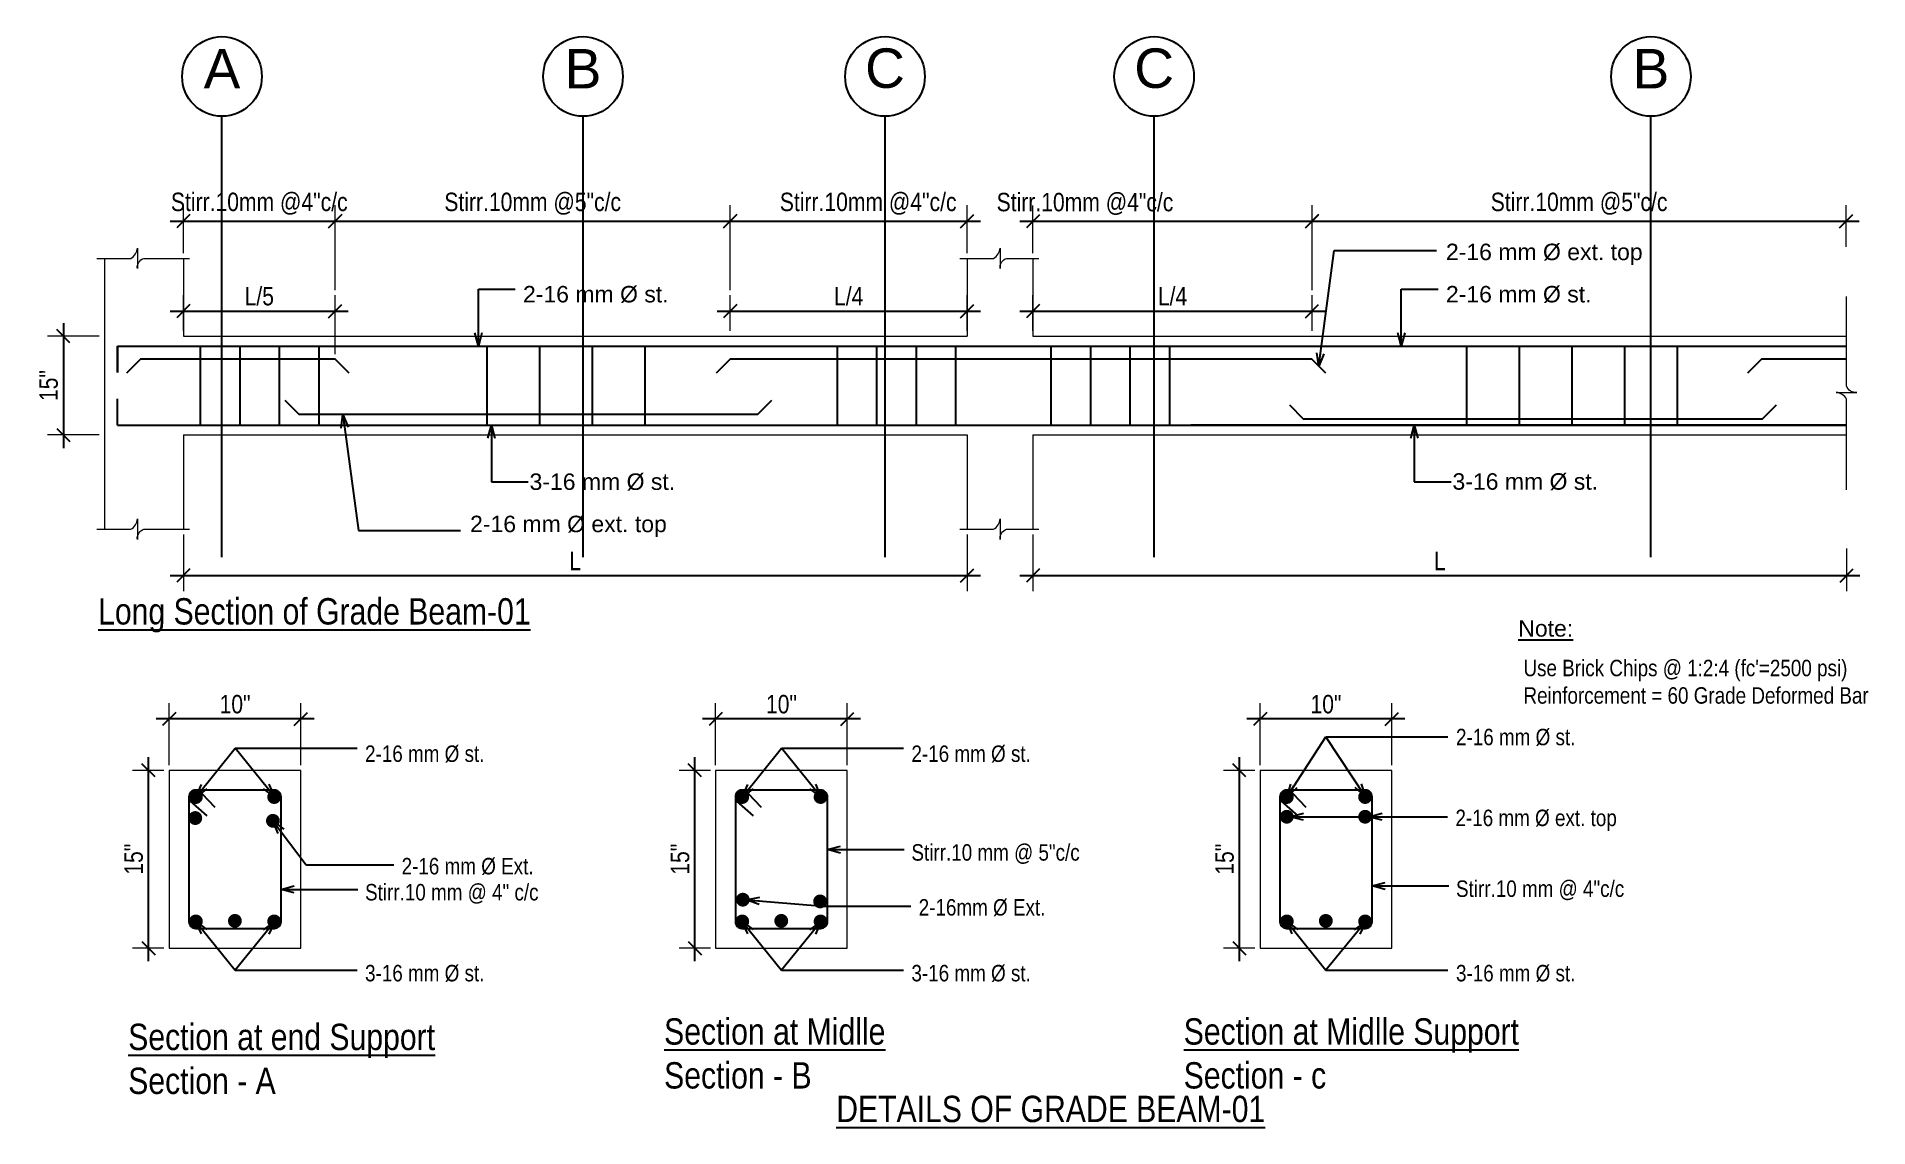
# Model space of a CAD drawing. Header units: inches. Extents: x -4010 to 92088, y -38563 to -1318.
# Drawn here: x 83241 to 83519.3, y -35733 to -35567.3 of the extents above; entities that cross this region are included whole.
import ezdxf

# ---------------------------------------------------------------- set-up
doc = ezdxf.new("R2010")
doc.units = ezdxf.units.IN
doc.header["$MEASUREMENT"] = 0
doc.header["$PDMODE"] = 99
doc.layers.add('DIM', color=7, linetype='Continuous', lineweight=15)
doc.layers.add('LINE', color=8, linetype='Continuous', lineweight=13)
for name, color, linetype in [('Hatch', 3, 'Continuous'), ('Rod', 1, 'Continuous'), ('TEX', 7, 'Continuous')]:
    doc.layers.add(name, color=color, linetype=linetype)
doc.styles.add('R', font='arial.ttf')
doc.styles.get("Standard").update_dxf_attribs({"font": 'ARIALN.TTF'})
doc.styles.add('style0', font='swissel.ttf')
doc.dimstyles.new('_30', dxfattribs={"dimscale": 0.4, "dimtxt": 7, "dimasz": 5, "dimexe": 6, "dimexo": 2, "dimgap": 2, "dimtad": 1, "dimdec": 0, "dimzin": 3, "dimdsep": 46, "dimlunit": 3, "dimtxsty": 'Standard', "dimblk": 'OBLIQUE', "dimcen": 0, "dimdle": 5, "dimclrt": 7, "dimazin": 0, "dimtfac": 0.0375, "dimtdec": 0, "dimtofl": 0, "dimtmove": 0, "dimatfit": 3, "dimldrblk": 'OPEN30', "dimfxl": 6, "dimtvp": 0.8, "dimtolj": 1, "dimtzin": 0, "dimlwe": -1, "dimarcsym": 0})

msp = doc.modelspace()

# ---------------------------------------------------------------- texts
at = {"layer": 'TEX'}
for s, insert, char_height, attachment_point, style in [('A', (83269.174, -35575.201), 6, 8, 'R'), ('B', (83324.027, -35575.201), 6, 8, 'R'), ('C', (83369.905, -35575.201), 6, 8, 'R'), ('C', (83410.796, -35575.201), 6, 8, 'R'), ('B', (83486.279, -35575.201), 6, 8, 'R'), ('2-16 mm %%C ext. top', (83455.124, -35602.032), 2.5, 7, 'style0'), ('2-16 mm %%C st.', (83314.904, -35607.794), 2.5, 7, 'style0'), ('2-16 mm %%C st.', (83455.124, -35607.794), 2.5, 7, 'style0'), ('3-16 mm %%C st.', (83315.902, -35636.28), 2.5, 7, 'style0'), ('3-16 mm %%C st.', (83456.122, -35636.249), 2.5, 7, 'style0'), ('2-16 mm %%C ext. top', (83306.865, -35640.102), 2.5, 1, 'style0'), ('{\\LNote:}', (83466.118, -35658.509), 2.5, 7, 'style0'), ("{\\fArial Narrow|b0|i0|c0|p34;Use Brick Chips @ 1:2:4 (fc'=2500 psi)\\PReinforcement = 60 Grade Deformed Bar}", (83466.907, -35668.695), 2.5, 7, 'style0'), ('{\\fArial Narrow|b0|i0|c0|p34;2-16 mm %%C st.}', (83456.654, -35675.071), 2.5, 7, 'style0'), ('{\\fArial Narrow|b0|i0|c0|p34;2-16 mm %%C st.}', (83290.909, -35677.604), 2.5, 7, 'style0'), ('{\\fArial Narrow|b0|i0|c0|p34;2-16 mm %%C st.}', (83373.922, -35677.604), 2.5, 7, 'style0'), ('{\\fArial Narrow|b0|i0|c0|p34;2-16 mm %%C ext. top}', (83456.574, -35688.013), 2.5, 7, 'style0'), ('{\\fArial Narrow|b0|i0|c0|p34;Stirr.10 mm @ 5"c/c}', (83373.922, -35693.009), 2.5, 7, 'style0'), ('{\\fArial Narrow|b0|i0|c0|p34;2-16 mm %%C Ext.}', (83296.464, -35694.687), 2.5, 7, 'style0'), ('{\\fArial Narrow|b0|i0|c0|p34;Stirr.10 mm @ 4" c/c}', (83290.909, -35699.053), 2.5, 7, 'style0'), ('{\\fArial Narrow|b0|i0|c0|p34;Stirr.10 mm @ 4"c/c}', (83456.654, -35698.517), 2.5, 7, 'style0'), ('{\\fArial Narrow|b0|i0|c0|p34;2-16mm %%C Ext.}', (83375.022, -35700.944), 2.5, 7, 'style0'), ('{\\fArial Narrow|b0|i0|c0|p34;3-16 mm %%C st.}', (83290.909, -35710.938), 2.5, 7, 'style0'), ('{\\fArial Narrow|b0|i0|c0|p34;3-16 mm %%C st.}', (83373.922, -35710.938), 2.5, 7, 'style0'), ('{\\fArial Narrow|b0|i0|c0|p34;3-16 mm %%C st.}', (83456.654, -35710.938), 2.5, 7, 'style0')]:
    msp.add_mtext(s, dxfattribs=dict(at, insert=insert, char_height=char_height, attachment_point=attachment_point, style=style))
at = {"layer": 'TEX', "char_height": 3.9998, "attachment_point": 1}
for s, insert in [('{\\LLong Section of Grade Beam-01}', (83250.354, -35652.632)), ('{\\LSection at end Support \\P}Section - A', (83254.928, -35717.28)), ('{\\LSection at Midlle\\P}Section - B', (83336.345, -35716.455)), ('{\\LSection at Midlle} {\\LSupport\\P\\fArial Narrow|b0|i0|c0|p34;\\lSection - }c', (83415.287, -35716.455)), ('{\\LDETAILS OF GRADE BEAM-01 }', (83362.498, -35728.224))]:
    msp.add_mtext(s, dxfattribs=dict(at, insert=insert))

# ---------------------------------------------------------------- blocks, each defined once
blk = doc.blocks.new('_Oblique')
at = {"color": 0, "linetype": 'ByBlock', "lineweight": -2}
blk.add_line((-0.5, -0.5), (0.5, 0.5), dxfattribs=at)
blk = doc.blocks.new('*D1343')
at = {"layer": 'Defpoints', "color": 0}
for p in [(83251.31, -35612.84), (83245.08, -35627.84), (83251.31, -35627.84)]:
    blk.add_point(p, dxfattribs=at)
at = {"layer": 'DIM', "color": 0}
for p, q in [((83250.51, -35612.84), (83242.68, -35612.84)), ((83250.51, -35627.84), (83242.68, -35627.84))]:
    blk.add_line(p, q, dxfattribs=at)
at = {"layer": 'DIM', "color": 0, "lineweight": -2}
blk.add_line((83245.08, -35610.84), (83245.08, -35629.84), dxfattribs=at)
at = {"layer": 'DIM', "color": 0, "lineweight": -2, "xscale": 2, "yscale": 2, "zscale": 2}
for p, rotation in [((83245.08, -35612.84), 90), ((83245.08, -35627.84), 270)]:
    blk.add_blockref('_Oblique', p, dxfattribs=dict(at, rotation=rotation))
at = {"layer": 'DIM', "color": 7, "insert": (83242.85, -35620.34), "char_height": 2.8, "attachment_point": 5, "rotation": 90}
blk.add_mtext('\\A1;15"', dxfattribs=at)
blk = doc.blocks.new('_Open30')
at = {"color": 0, "linetype": 'ByBlock', "lineweight": -2}
for p, q in [((-1, 0.27), (0, 0)), ((0, 0), (-1, -0.27)), ((0, 0), (-1, 0))]:
    blk.add_line(p, q, dxfattribs=at)
blk = doc.blocks.new('*D1344')
at = {"layer": 'Defpoints', "color": 0}
for p in [(83515.93, -35595.35), (83515.93, -35600.05), (83434.79, -35606.62)]:
    blk.add_point(p, dxfattribs=at)
at = {"layer": 'DIM', "color": 0}
for p, q in [((83434.79, -35605.82), (83434.79, -35592.95)), ((83515.93, -35599.25), (83515.93, -35592.95))]:
    blk.add_line(p, q, dxfattribs=at)
at = {"layer": 'DIM', "color": 0, "lineweight": -2}
blk.add_line((83432.79, -35595.35), (83517.93, -35595.35), dxfattribs=at)
at = {"layer": 'DIM', "color": 0, "lineweight": -2, "xscale": 2, "yscale": 2, "zscale": 2, "rotation": 180}
blk.add_blockref('_Oblique', (83434.79, -35595.35), dxfattribs=at)
at = {"layer": 'DIM', "color": 0, "lineweight": -2, "xscale": 2, "yscale": 2, "zscale": 2}
blk.add_blockref('_Oblique', (83515.93, -35595.35), dxfattribs=at)
at = {"layer": 'DIM', "color": 7, "insert": (83475.36, -35592.71), "char_height": 2.8, "attachment_point": 5}
blk.add_mtext('\\A1;Stirr.10mm @5"c/c', dxfattribs=at)
blk = doc.blocks.new('*D1345')
at = {"layer": 'Defpoints', "color": 0}
for p in [(83382.39, -35595.35), (83382.39, -35601.01), (83346.39, -35606.62)]:
    blk.add_point(p, dxfattribs=at)
at = {"layer": 'DIM', "color": 0}
for p, q in [((83346.39, -35605.82), (83346.39, -35592.95)), ((83382.39, -35600.21), (83382.39, -35592.95))]:
    blk.add_line(p, q, dxfattribs=at)
at = {"layer": 'DIM', "color": 0, "lineweight": -2}
blk.add_line((83344.39, -35595.35), (83384.39, -35595.35), dxfattribs=at)
at = {"layer": 'DIM', "color": 0, "lineweight": -2, "xscale": 2, "yscale": 2, "zscale": 2, "rotation": 180}
blk.add_blockref('_Oblique', (83346.39, -35595.35), dxfattribs=at)
at = {"layer": 'DIM', "color": 0, "lineweight": -2, "xscale": 2, "yscale": 2, "zscale": 2}
blk.add_blockref('_Oblique', (83382.39, -35595.35), dxfattribs=at)
at = {"layer": 'DIM', "color": 7, "insert": (83367.35, -35592.71), "char_height": 2.8, "attachment_point": 5}
blk.add_mtext('\\A1;Stirr.10mm @4"c/c', dxfattribs=at)
blk = doc.blocks.new('*D1346')
at = {"layer": 'Defpoints', "color": 0}
for p in [(83382.39, -35609.02), (83346.39, -35612.84), (83382.39, -35612.84)]:
    blk.add_point(p, dxfattribs=at)
at = {"layer": 'DIM', "color": 0}
for p, q in [((83346.39, -35612.04), (83346.39, -35606.62)), ((83382.39, -35612.04), (83382.39, -35606.62))]:
    blk.add_line(p, q, dxfattribs=at)
at = {"layer": 'DIM', "color": 0, "lineweight": -2}
blk.add_line((83344.39, -35609.02), (83384.39, -35609.02), dxfattribs=at)
at = {"layer": 'DIM', "color": 0, "lineweight": -2, "xscale": 2, "yscale": 2, "zscale": 2, "rotation": 180}
blk.add_blockref('_Oblique', (83346.39, -35609.02), dxfattribs=at)
at = {"layer": 'DIM', "color": 0, "lineweight": -2, "xscale": 2, "yscale": 2, "zscale": 2}
blk.add_blockref('_Oblique', (83382.39, -35609.02), dxfattribs=at)
at = {"layer": 'DIM', "color": 7, "insert": (83364.39, -35606.78), "char_height": 2.8, "attachment_point": 5}
blk.add_mtext('\\A1;L/4', dxfattribs=at)
blk = doc.blocks.new('*D1347')
at = {"layer": 'Defpoints', "color": 0}
for p in [(83346.39, -35595.35), (83286.36, -35606.62), (83346.39, -35606.62)]:
    blk.add_point(p, dxfattribs=at)
at = {"layer": 'DIM', "color": 0}
for p, q in [((83286.36, -35605.82), (83286.36, -35592.95)), ((83346.39, -35605.82), (83346.39, -35592.95))]:
    blk.add_line(p, q, dxfattribs=at)
at = {"layer": 'DIM', "color": 0, "lineweight": -2}
blk.add_line((83284.36, -35595.35), (83348.39, -35595.35), dxfattribs=at)
at = {"layer": 'DIM', "color": 0, "lineweight": -2, "xscale": 2, "yscale": 2, "zscale": 2, "rotation": 180}
blk.add_blockref('_Oblique', (83286.36, -35595.35), dxfattribs=at)
at = {"layer": 'DIM', "color": 0, "lineweight": -2, "xscale": 2, "yscale": 2, "zscale": 2}
blk.add_blockref('_Oblique', (83346.39, -35595.35), dxfattribs=at)
at = {"layer": 'DIM', "color": 7, "insert": (83316.38, -35592.71), "char_height": 2.8, "attachment_point": 5}
blk.add_mtext('\\A1;Stirr.10mm @5"c/c', dxfattribs=at)
blk = doc.blocks.new('*D1348')
at = {"layer": 'Defpoints', "color": 0}
for p in [(83286.36, -35595.35), (83263.31, -35601.01), (83286.36, -35606.62)]:
    blk.add_point(p, dxfattribs=at)
at = {"layer": 'DIM', "color": 0}
for p, q in [((83263.31, -35600.21), (83263.31, -35592.95)), ((83286.36, -35605.82), (83286.36, -35592.95))]:
    blk.add_line(p, q, dxfattribs=at)
at = {"layer": 'DIM', "color": 0, "lineweight": -2}
blk.add_line((83261.31, -35595.35), (83288.36, -35595.35), dxfattribs=at)
at = {"layer": 'DIM', "color": 0, "lineweight": -2, "xscale": 2, "yscale": 2, "zscale": 2, "rotation": 180}
blk.add_blockref('_Oblique', (83263.31, -35595.35), dxfattribs=at)
at = {"layer": 'DIM', "color": 0, "lineweight": -2, "xscale": 2, "yscale": 2, "zscale": 2}
blk.add_blockref('_Oblique', (83286.36, -35595.35), dxfattribs=at)
at = {"layer": 'DIM', "color": 7, "insert": (83274.84, -35592.71), "char_height": 2.8, "attachment_point": 5}
blk.add_mtext('\\A1;Stirr.10mm @4"c/c', dxfattribs=at)
blk = doc.blocks.new('*D1349')
at = {"layer": 'Defpoints', "color": 0}
for p in [(83434.79, -35595.38), (83392.39, -35601.01), (83434.79, -35606.62)]:
    blk.add_point(p, dxfattribs=at)
at = {"layer": 'DIM', "color": 0}
for p, q in [((83392.39, -35600.21), (83392.39, -35592.98)), ((83434.79, -35605.82), (83434.79, -35592.98))]:
    blk.add_line(p, q, dxfattribs=at)
at = {"layer": 'DIM', "color": 0, "lineweight": -2}
blk.add_line((83390.39, -35595.38), (83436.79, -35595.38), dxfattribs=at)
at = {"layer": 'DIM', "color": 0, "lineweight": -2, "xscale": 2, "yscale": 2, "zscale": 2, "rotation": 180}
blk.add_blockref('_Oblique', (83392.39, -35595.38), dxfattribs=at)
at = {"layer": 'DIM', "color": 0, "lineweight": -2, "xscale": 2, "yscale": 2, "zscale": 2}
blk.add_blockref('_Oblique', (83434.79, -35595.38), dxfattribs=at)
at = {"layer": 'DIM', "color": 7, "insert": (83400.29, -35592.74), "char_height": 2.8, "attachment_point": 5}
blk.add_mtext('\\A1;Stirr.10mm @4"c/c', dxfattribs=at)
blk = doc.blocks.new('*D1350')
at = {"layer": 'Defpoints', "color": 0}
for p in [(83434.79, -35609.02), (83392.39, -35612.84), (83434.79, -35612.84)]:
    blk.add_point(p, dxfattribs=at)
at = {"layer": 'DIM', "color": 0}
for p, q in [((83392.39, -35612.04), (83392.39, -35606.62)), ((83434.79, -35612.04), (83434.79, -35606.62))]:
    blk.add_line(p, q, dxfattribs=at)
at = {"layer": 'DIM', "color": 0, "lineweight": -2}
blk.add_line((83390.39, -35609.02), (83436.79, -35609.02), dxfattribs=at)
at = {"layer": 'DIM', "color": 0, "lineweight": -2, "xscale": 2, "yscale": 2, "zscale": 2, "rotation": 180}
blk.add_blockref('_Oblique', (83392.39, -35609.02), dxfattribs=at)
at = {"layer": 'DIM', "color": 0, "lineweight": -2, "xscale": 2, "yscale": 2, "zscale": 2}
blk.add_blockref('_Oblique', (83434.79, -35609.02), dxfattribs=at)
at = {"layer": 'DIM', "color": 7, "insert": (83413.59, -35606.78), "char_height": 2.8, "attachment_point": 5}
blk.add_mtext('\\A1;{\\fArial Narrow|b0|i0|c0|p34;L/4}', dxfattribs=at)
blk = doc.blocks.new('*D1351')
at = {"layer": 'Defpoints', "color": 0}
for p in [(83426.9, -35670.98), (83426.9, -35678.79), (83446.9, -35678.79)]:
    blk.add_point(p, dxfattribs=at)
at = {"layer": 'DIM', "color": 0}
for p, q in [((83426.9, -35677.99), (83426.9, -35668.58)), ((83446.9, -35677.99), (83446.9, -35668.58))]:
    blk.add_line(p, q, dxfattribs=at)
at = {"layer": 'DIM', "color": 0, "lineweight": -2}
blk.add_line((83448.9, -35670.98), (83424.9, -35670.98), dxfattribs=at)
at = {"layer": 'DIM', "color": 0, "lineweight": -2, "xscale": 2, "yscale": 2, "zscale": 2, "rotation": 180}
blk.add_blockref('_Oblique', (83426.9, -35670.98), dxfattribs=at)
at = {"layer": 'DIM', "color": 0, "lineweight": -2, "xscale": 2, "yscale": 2, "zscale": 2}
blk.add_blockref('_Oblique', (83446.9, -35670.98), dxfattribs=at)
at = {"layer": 'DIM', "color": 7, "insert": (83436.9, -35668.75), "char_height": 2.8, "attachment_point": 5}
blk.add_mtext('\\A1;10"', dxfattribs=at)
blk = doc.blocks.new('*D1352')
at = {"layer": 'Defpoints', "color": 0}
for p in [(83344.17, -35670.98), (83344.17, -35678.79), (83364.17, -35678.79)]:
    blk.add_point(p, dxfattribs=at)
at = {"layer": 'DIM', "color": 0}
for p, q in [((83344.17, -35677.99), (83344.17, -35668.58)), ((83364.17, -35677.99), (83364.17, -35668.58))]:
    blk.add_line(p, q, dxfattribs=at)
at = {"layer": 'DIM', "color": 0, "lineweight": -2}
blk.add_line((83366.17, -35670.98), (83342.17, -35670.98), dxfattribs=at)
at = {"layer": 'DIM', "color": 0, "lineweight": -2, "xscale": 2, "yscale": 2, "zscale": 2, "rotation": 180}
blk.add_blockref('_Oblique', (83344.17, -35670.98), dxfattribs=at)
at = {"layer": 'DIM', "color": 0, "lineweight": -2, "xscale": 2, "yscale": 2, "zscale": 2}
blk.add_blockref('_Oblique', (83364.17, -35670.98), dxfattribs=at)
at = {"layer": 'DIM', "color": 7, "insert": (83354.17, -35668.75), "char_height": 2.8, "attachment_point": 5}
blk.add_mtext('\\A1;10"', dxfattribs=at)
blk = doc.blocks.new('*D1353')
at = {"layer": 'Defpoints', "color": 0}
for p in [(83261.16, -35670.98), (83261.16, -35678.79), (83281.16, -35678.79)]:
    blk.add_point(p, dxfattribs=at)
at = {"layer": 'DIM', "color": 0}
for p, q in [((83261.16, -35677.99), (83261.16, -35668.58)), ((83281.16, -35677.99), (83281.16, -35668.58))]:
    blk.add_line(p, q, dxfattribs=at)
at = {"layer": 'DIM', "color": 0, "lineweight": -2}
blk.add_line((83283.16, -35670.98), (83259.16, -35670.98), dxfattribs=at)
at = {"layer": 'DIM', "color": 0, "lineweight": -2, "xscale": 2, "yscale": 2, "zscale": 2, "rotation": 180}
blk.add_blockref('_Oblique', (83261.16, -35670.98), dxfattribs=at)
at = {"layer": 'DIM', "color": 0, "lineweight": -2, "xscale": 2, "yscale": 2, "zscale": 2}
blk.add_blockref('_Oblique', (83281.16, -35670.98), dxfattribs=at)
at = {"layer": 'DIM', "color": 7, "insert": (83271.16, -35668.75), "char_height": 2.8, "attachment_point": 5}
blk.add_mtext('\\A1;10"', dxfattribs=at)
blk = doc.blocks.new('*D1354')
at = {"layer": 'Defpoints', "color": 0}
for p in [(83263.31, -35642.16), (83382.39, -35642.16), (83382.39, -35649.18)]:
    blk.add_point(p, dxfattribs=at)
at = {"layer": 'DIM', "color": 0}
for p, q in [((83263.31, -35642.96), (83263.31, -35651.58)), ((83382.39, -35642.96), (83382.39, -35651.58))]:
    blk.add_line(p, q, dxfattribs=at)
at = {"layer": 'DIM', "color": 0, "lineweight": -2}
blk.add_line((83261.31, -35649.18), (83384.39, -35649.18), dxfattribs=at)
at = {"layer": 'DIM', "color": 0, "lineweight": -2, "xscale": 2, "yscale": 2, "zscale": 2, "rotation": 180}
blk.add_blockref('_Oblique', (83263.31, -35649.18), dxfattribs=at)
at = {"layer": 'DIM', "color": 0, "lineweight": -2, "xscale": 2, "yscale": 2, "zscale": 2}
blk.add_blockref('_Oblique', (83382.39, -35649.18), dxfattribs=at)
at = {"layer": 'DIM', "color": 7, "insert": (83322.85, -35646.98), "char_height": 2.8, "attachment_point": 5}
blk.add_mtext('\\A1;L', dxfattribs=at)
blk = doc.blocks.new('*D1355')
at = {"layer": 'Defpoints', "color": 0}
for p in [(83392.39, -35642.16), (83516, -35644.28), (83516, -35649.18)]:
    blk.add_point(p, dxfattribs=at)
at = {"layer": 'DIM', "color": 0}
for p, q in [((83392.39, -35642.96), (83392.39, -35651.58)), ((83516, -35645.08), (83516, -35651.58))]:
    blk.add_line(p, q, dxfattribs=at)
at = {"layer": 'DIM', "color": 0, "lineweight": -2}
blk.add_line((83390.39, -35649.18), (83518, -35649.18), dxfattribs=at)
at = {"layer": 'DIM', "color": 0, "lineweight": -2, "xscale": 2, "yscale": 2, "zscale": 2, "rotation": 180}
blk.add_blockref('_Oblique', (83392.39, -35649.18), dxfattribs=at)
at = {"layer": 'DIM', "color": 0, "lineweight": -2, "xscale": 2, "yscale": 2, "zscale": 2}
blk.add_blockref('_Oblique', (83516, -35649.18), dxfattribs=at)
at = {"layer": 'DIM', "color": 7, "insert": (83454.19, -35646.98), "char_height": 2.8, "attachment_point": 5}
blk.add_mtext('\\A1;L', dxfattribs=at)
blk = doc.blocks.new('*D1356')
at = {"layer": 'Defpoints', "color": 0}
for p in [(83286.36, -35609.02), (83263.31, -35612.84), (83286.36, -35616.34)]:
    blk.add_point(p, dxfattribs=at)
at = {"layer": 'DIM', "color": 0}
for p, q in [((83263.31, -35612.04), (83263.31, -35606.62)), ((83286.36, -35615.54), (83286.36, -35606.62))]:
    blk.add_line(p, q, dxfattribs=at)
at = {"layer": 'DIM', "color": 0, "lineweight": -2}
blk.add_line((83261.31, -35609.02), (83288.36, -35609.02), dxfattribs=at)
at = {"layer": 'DIM', "color": 0, "lineweight": -2, "xscale": 2, "yscale": 2, "zscale": 2, "rotation": 180}
blk.add_blockref('_Oblique', (83263.31, -35609.02), dxfattribs=at)
at = {"layer": 'DIM', "color": 0, "lineweight": -2, "xscale": 2, "yscale": 2, "zscale": 2}
blk.add_blockref('_Oblique', (83286.36, -35609.02), dxfattribs=at)
at = {"layer": 'DIM', "color": 7, "insert": (83274.84, -35606.77), "char_height": 2.8, "attachment_point": 5}
blk.add_mtext('\\A1;L/5', dxfattribs=at)
blk = doc.blocks.new('*D1359')
at = {"layer": 'Defpoints', "color": 0}
for p in [(83423.74, -35678.79), (83426.9, -35678.79), (83426.9, -35705.79)]:
    blk.add_point(p, dxfattribs=at)
at = {"layer": 'DIM', "color": 0, "lineweight": -2}
blk.add_line((83423.74, -35707.79), (83423.74, -35676.79), dxfattribs=at)
at = {"layer": 'DIM', "color": 0}
for p, q in [((83426.1, -35678.79), (83421.34, -35678.79)), ((83426.1, -35705.79), (83421.34, -35705.79))]:
    blk.add_line(p, q, dxfattribs=at)
at = {"layer": 'DIM', "color": 0, "lineweight": -2, "xscale": 2, "yscale": 2, "zscale": 2}
for p, rotation in [((83423.74, -35678.79), 90), ((83423.74, -35705.79), 270)]:
    blk.add_blockref('_Oblique', p, dxfattribs=dict(at, rotation=rotation))
at = {"layer": 'DIM', "color": 7, "insert": (83421.51, -35692.29), "char_height": 2.8, "attachment_point": 5, "rotation": 90}
blk.add_mtext('\\A1;15"', dxfattribs=at)
blk = doc.blocks.new('*D1357')
at = {"layer": 'Defpoints', "color": 0}
for p in [(83341.01, -35678.79), (83344.17, -35678.79), (83344.17, -35705.79)]:
    blk.add_point(p, dxfattribs=at)
at = {"layer": 'DIM', "color": 0, "lineweight": -2}
blk.add_line((83341.01, -35707.79), (83341.01, -35676.79), dxfattribs=at)
at = {"layer": 'DIM', "color": 0}
for p, q in [((83343.37, -35678.79), (83338.61, -35678.79)), ((83343.37, -35705.79), (83338.61, -35705.79))]:
    blk.add_line(p, q, dxfattribs=at)
at = {"layer": 'DIM', "color": 0, "lineweight": -2, "xscale": 2, "yscale": 2, "zscale": 2}
for p, rotation in [((83341.01, -35678.79), 90), ((83341.01, -35705.79), 270)]:
    blk.add_blockref('_Oblique', p, dxfattribs=dict(at, rotation=rotation))
at = {"layer": 'DIM', "color": 7, "insert": (83338.78, -35692.29), "char_height": 2.8, "attachment_point": 5, "rotation": 90}
blk.add_mtext('\\A1;15"', dxfattribs=at)
blk = doc.blocks.new('*D1358')
at = {"layer": 'Defpoints', "color": 0}
for p in [(83258, -35678.79), (83261.16, -35678.79), (83261.16, -35705.79)]:
    blk.add_point(p, dxfattribs=at)
at = {"layer": 'DIM', "color": 0, "lineweight": -2}
blk.add_line((83258, -35707.79), (83258, -35676.79), dxfattribs=at)
at = {"layer": 'DIM', "color": 0}
for p, q in [((83260.36, -35678.79), (83255.6, -35678.79)), ((83260.36, -35705.79), (83255.6, -35705.79))]:
    blk.add_line(p, q, dxfattribs=at)
at = {"layer": 'DIM', "color": 0, "lineweight": -2, "xscale": 2, "yscale": 2, "zscale": 2}
for p, rotation in [((83258, -35678.79), 90), ((83258, -35705.79), 270)]:
    blk.add_blockref('_Oblique', p, dxfattribs=dict(at, rotation=rotation))
at = {"layer": 'DIM', "color": 7, "insert": (83255.77, -35692.29), "char_height": 2.8, "attachment_point": 5, "rotation": 90}
blk.add_mtext('\\A1;15"', dxfattribs=at)

# ---------------------------------------------------------------- dimensions: what is measured, and where the dimension line sits
at = {"layer": 'DIM'}
for base, p1, p2, picture, middle in [((83286.361, -35595.348), (83263.313, -35601.006), (83286.361, -35606.617), '*D1348', (83274.837, -35595.348)), ((83382.39, -35595.348), (83346.39, -35606.622), (83382.39, -35601.006), '*D1345', (83367.354, -35595.348)), ((83434.788, -35595.379), (83392.39, -35601.006), (83434.788, -35606.622), '*D1349', (83400.288, -35595.379))]:
    dim = msp.add_linear_dim(base=base, p1=p1, p2=p2, angle=180, text='Stirr.10mm @4"c/c', dimstyle='_30', dxfattribs=at)
    dim.commit()
    dim.dimension.update_dxf_attribs({"geometry": picture, "text_midpoint": middle, "dimtype": 160})
for base, p1, p2, angle, text, picture, middle in [((83346.39, -35595.348), (83286.361, -35606.617), (83346.39, -35606.622), 180, 'Stirr.10mm @5"c/c', '*D1347', (83316.376, -35592.712)), ((83515.931, -35595.348), (83434.788, -35606.622), (83515.931, -35600.053), 180, 'Stirr.10mm @5"c/c', '*D1344', (83475.359, -35592.712)), ((83245.081, -35627.838), (83251.313, -35612.838), (83251.313, -35627.838), 90, '15"', '*D1343', (83242.851, -35620.338)), ((83258, -35678.789), (83261.156, -35705.789), (83261.156, -35678.789), 90, '15"', '*D1358', (83255.77, -35692.289)), ((83341.012, -35678.789), (83344.168, -35705.789), (83344.168, -35678.789), 90, '15"', '*D1357', (83338.782, -35692.289)), ((83423.744, -35678.789), (83426.9, -35705.789), (83426.9, -35678.789), 90, '15"', '*D1359', (83421.514, -35692.289))]:
    dim = msp.add_linear_dim(base=base, p1=p1, p2=p2, angle=angle, text=text, dimstyle='_30', dxfattribs=at)
    dim.commit()
    dim.dimension.update_dxf_attribs({"geometry": picture, "text_midpoint": middle})
for base, p1, p2, text, picture, middle in [((83286.361, -35609.017), (83263.313, -35612.838), (83286.361, -35616.338), 'L/5', '*D1356', (83274.837, -35606.769)), ((83382.39, -35609.022), (83346.39, -35612.838), (83382.39, -35612.838), 'L/4', '*D1346', (83364.39, -35606.775)), ((83434.788, -35609.022), (83392.39, -35612.838), (83434.788, -35612.838), '{\\fArial Narrow|b0|i0|c0|p34;L/4}', '*D1350', (83413.589, -35606.775)), ((83382.39, -35649.184), (83263.313, -35642.163), (83382.39, -35642.163), 'L', '*D1354', (83322.852, -35646.984)), ((83515.999, -35649.184), (83392.39, -35642.163), (83515.999, -35644.282), 'L', '*D1355', (83454.195, -35646.984)), ((83261.156, -35670.983), (83281.156, -35678.789), (83261.156, -35678.789), '10"', '*D1353', (83271.156, -35668.754)), ((83344.168, -35670.983), (83364.168, -35678.789), (83344.168, -35678.789), '10"', '*D1352', (83354.168, -35668.754)), ((83426.9, -35670.983), (83446.9, -35678.789), (83426.9, -35678.789), '10"', '*D1351', (83436.9, -35668.754))]:
    dim = msp.add_linear_dim(base=base, p1=p1, p2=p2, text=text, dimstyle='_30', dxfattribs=at)
    dim.commit()
    dim.dimension.update_dxf_attribs({"geometry": picture, "text_midpoint": middle})

# ---------------------------------------------------------------- linework, layer by layer
at = {"layer": 'Hatch'}
for p, q in [((83269.174, -35646.41), (83269.174, -35579.429)), ((83324.027, -35646.41), (83324.027, -35579.429)), ((83369.905, -35646.41), (83369.905, -35579.429)), ((83410.796, -35646.41), (83410.796, -35579.429)), ((83486.279, -35646.41), (83486.279, -35579.429))]:
    msp.add_line(p, q, dxfattribs=at)
for centre in [(83269.174, -35573.378), (83324.027, -35573.378), (83369.905, -35573.378), (83410.796, -35573.378), (83486.279, -35573.378)]:
    msp.add_circle(centre, 6.051, dxfattribs=at)
at = {"layer": 'LINE'}
for p, q in [((83251.313, -35601.006), (83251.313, -35642.163)), ((83263.313, -35601.006), (83263.313, -35612.838)), ((83382.39, -35601.006), (83382.39, -35612.838)), ((83382.39, -35601.006), (83382.39, -35612.838)), ((83392.39, -35601.006), (83392.39, -35612.838)), ((83263.313, -35612.838), (83382.39, -35612.838)), ((83392.39, -35612.838), (83515.999, -35612.838)), ((83263.313, -35627.838), (83263.313, -35642.163)), ((83263.313, -35627.838), (83382.39, -35627.838)), ((83382.39, -35627.838), (83382.39, -35642.163)), ((83382.39, -35627.838), (83382.39, -35642.163)), ((83392.39, -35627.838), (83392.39, -35642.163)), ((83392.39, -35627.838), (83515.999, -35627.838))]:
    msp.add_line(p, q, dxfattribs=at)
for points in [[(83250.149, -35601.006), (83255.313, -35601.006, 0.2516591), (83256.313, -35599.437), (83256.313, -35602.574, -0.3614804), (83257.313, -35601.006), (83264.22, -35601.006)], [(83381.273, -35601.006), (83386.387, -35601.006, 0.2516591), (83387.387, -35599.437), (83387.387, -35602.574, -0.3614804), (83388.387, -35601.006), (83393.296, -35601.006)], [(83515.999, -35636.181), (83515.999, -35622.379, 0.2516591), (83514.431, -35621.379), (83517.567, -35621.379, -0.3614804), (83515.999, -35620.379), (83515.999, -35606.796)], [(83250.149, -35642.163), (83255.313, -35642.163, 0.2516591), (83256.313, -35640.595), (83256.313, -35643.732, -0.3614804), (83257.313, -35642.163), (83264.22, -35642.163)], [(83381.273, -35642.163), (83386.387, -35642.163, 0.2516591), (83387.387, -35640.595), (83387.387, -35643.732, -0.3614804), (83388.387, -35642.163), (83393.296, -35642.163)]]:
    msp.add_lwpolyline(points, format="xyb", dxfattribs=at)
for points in [[(83261.156, -35705.789), (83281.156, -35705.789), (83281.156, -35678.789), (83261.156, -35678.789)], [(83344.168, -35705.789), (83364.168, -35705.789), (83364.168, -35678.789), (83344.168, -35678.789)], [(83426.9, -35705.789), (83446.9, -35705.789), (83446.9, -35678.789), (83426.9, -35678.789)]]:
    msp.add_lwpolyline(points, close=True, dxfattribs=at)
at = {"layer": 'Rod'}
for p, q in [((83253.313, -35614.338), (83253.313, -35618.338)), ((83253.313, -35618.338), (83253.313, -35614.338)), ((83253.313, -35614.338), (83515.999, -35614.338)), ((83265.881, -35614.338), (83265.881, -35626.338)), ((83271.881, -35614.338), (83271.881, -35626.338)), ((83277.881, -35614.338), (83277.881, -35626.338)), ((83283.881, -35614.338), (83283.881, -35626.338)), ((83309.422, -35614.338), (83309.422, -35626.338)), ((83317.422, -35614.338), (83317.422, -35626.338)), ((83325.422, -35614.338), (83325.422, -35626.338)), ((83333.422, -35614.338), (83333.422, -35626.338)), ((83362.63, -35614.338), (83362.63, -35626.338)), ((83368.63, -35614.338), (83368.63, -35626.338)), ((83374.63, -35614.338), (83374.63, -35626.338)), ((83380.63, -35614.338), (83380.63, -35626.338)), ((83395.107, -35614.338), (83395.107, -35626.338)), ((83401.107, -35614.338), (83401.107, -35626.338)), ((83407.107, -35614.338), (83407.107, -35626.338)), ((83413.107, -35614.338), (83413.107, -35626.338)), ((83458.268, -35614.338), (83458.268, -35626.338)), ((83466.268, -35614.338), (83466.268, -35626.338)), ((83474.268, -35614.338), (83474.268, -35626.338)), ((83482.268, -35614.338), (83482.268, -35626.338)), ((83490.268, -35614.338), (83490.268, -35626.338)), ((83253.313, -35626.338), (83253.313, -35622.338)), ((83253.313, -35626.338), (83253.313, -35622.338)), ((83253.313, -35626.338), (83515.999, -35626.338))]:
    msp.add_line(p, q, dxfattribs=at)
for points in [[(83288.482, -35618.46), (83286.361, -35616.338), (83256.794, -35616.338), (83254.672, -35618.46)], [(83436.856, -35618.46), (83434.735, -35616.338), (83346.39, -35616.338), (83344.269, -35618.46)], [(83515.999, -35616.338), (83503.074, -35616.338), (83500.953, -35618.46)], [(83352.65, -35622.613), (83350.529, -35624.735), (83280.888, -35624.735), (83278.766, -35622.613)], [(83505.274, -35623.313), (83503.153, -35625.434), (83433.512, -35625.434), (83431.391, -35623.313)], [(83515.999, -35626.338), (83416.39, -35626.338)]]:
    msp.add_lwpolyline(points, dxfattribs=at)
for points in [[(83265.156, -35702.789), (83277.156, -35702.789, 0.4142136), (83278.156, -35701.789), (83278.156, -35682.789, 0.4142136), (83277.156, -35681.789), (83265.156, -35681.789, 0.4142136), (83264.156, -35682.789), (83264.156, -35701.789, 0.4142136)], [(83348.168, -35702.789), (83360.168, -35702.789, 0.4142136), (83361.168, -35701.789), (83361.168, -35682.789, 0.4142136), (83360.168, -35681.789), (83348.168, -35681.789, 0.4142136), (83347.168, -35682.789), (83347.168, -35701.789, 0.4142136)], [(83430.9, -35702.789), (83442.9, -35702.789, 0.4142136), (83443.9, -35701.789), (83443.9, -35682.789, 0.4142136), (83442.9, -35681.789), (83430.9, -35681.789, 0.4142136), (83429.9, -35682.789), (83429.9, -35701.789, 0.4142136)]]:
    msp.add_lwpolyline(points, format="xyb", close=True, dxfattribs=at)
at = {"layer": 'Rod', "const_width": 1.05}
for points in [[(83264.682, -35682.839, -1), (83265.732, -35682.839, -1)], [(83277.629, -35682.839, 1), (83276.579, -35682.839, 1)], [(83347.694, -35682.839, -1), (83348.744, -35682.839, -1)], [(83360.642, -35682.839, 1), (83359.592, -35682.839, 1)], [(83430.426, -35682.839, -1), (83431.476, -35682.839, -1)], [(83443.374, -35682.839, 1), (83442.324, -35682.839, 1)], [(83264.591, -35686.034, -1), (83265.641, -35686.034, -1)], [(83276.387, -35686.457, -1), (83277.437, -35686.457, -1)], [(83430.426, -35685.839, -1), (83431.476, -35685.839, -1)], [(83443.374, -35685.839, 1), (83442.324, -35685.839, 1)], [(83347.781, -35698.437, 1), (83348.831, -35698.437, 1)], [(83359.522, -35698.698, 1), (83360.572, -35698.698, 1)], [(83264.682, -35701.739, 1), (83265.732, -35701.739, 1)], [(83270.608, -35701.657, 1), (83271.658, -35701.657, 1)], [(83277.629, -35701.739, -1), (83276.579, -35701.739, -1)], [(83347.694, -35701.739, 1), (83348.744, -35701.739, 1)], [(83353.62, -35701.657, 1), (83354.67, -35701.657, 1)], [(83360.642, -35701.739, -1), (83359.592, -35701.739, -1)], [(83430.426, -35701.739, 1), (83431.476, -35701.739, 1)], [(83436.353, -35701.657, 1), (83437.403, -35701.657, 1)], [(83443.374, -35701.739, -1), (83442.324, -35701.739, -1)]]:
    msp.add_lwpolyline(points, format="xyb", close=True, dxfattribs=at)
at = {"layer": 'Rod'}
for points in [[(83264.286, -35682.381, 0.2624441), (83264.341, -35683.453), (83266.872, -35685.708)], [(83265.178, -35681.789, -0.3032581), (83266.101, -35682.294), (83268.104, -35684.404)], [(83347.298, -35682.381, 0.2624441), (83347.353, -35683.453), (83349.884, -35685.708)], [(83348.19, -35681.789, -0.3032581), (83349.113, -35682.294), (83351.116, -35684.404)], [(83430.03, -35682.381, 0.2624441), (83430.085, -35683.453), (83432.616, -35685.708)], [(83430.922, -35681.789, -0.3032581), (83431.845, -35682.294), (83433.849, -35684.404)]]:
    msp.add_lwpolyline(points, format="xyb", dxfattribs=at)

msp.set_redraw_order([(e.dxf.handle, doc.entitydb.next_handle()) for e in msp.query("TEXT MTEXT ATTDEF DIMENSION ARC_DIMENSION")])  # texts and dimensions are drawn at this point

# ---------------------------------------------------------------- leaders
at = {"layer": 'DIM'}
for points in [[(83435.795, -35617.399), (83438.161, -35599.797), (83453.683, -35599.797)], [(83308.127, -35614.338), (83308.127, -35605.704), (83313.72, -35605.704)], [(83448.348, -35614.338), (83448.348, -35605.704), (83453.941, -35605.704)], [(83287.536, -35624.735), (83289.902, -35642.337), (83305.424, -35642.337)], [(83310.097, -35626.338), (83310.097, -35634.972), (83315.69, -35634.972)], [(83450.317, -35626.338), (83450.317, -35634.972), (83455.91, -35634.972)], [(83430.951, -35682.839), (83436.9, -35673.674)], [(83442.9, -35682.789), (83436.9, -35673.674), (83455.432, -35673.674)], [(83265.207, -35682.839), (83271.156, -35675.43)], [(83277.156, -35682.789), (83271.156, -35675.43), (83289.687, -35675.43)], [(83348.219, -35682.839), (83354.168, -35675.43)], [(83360.168, -35682.789), (83354.168, -35675.43), (83372.7, -35675.43)], [(83431.476, -35685.839), (83455.352, -35685.839)], [(83443.414, -35685.839), (83455.352, -35685.839)], [(83276.912, -35686.457), (83281.95, -35693.145), (83295.277, -35693.145)], [(83361.168, -35690.835), (83372.812, -35690.835)], [(83278.156, -35696.879), (83289.8, -35696.879)], [(83443.9, -35696.343), (83455.544, -35696.343)], [(83348.831, -35698.449), (83360.508, -35699.401), (83373.834, -35699.401)], [(83265.207, -35701.739), (83271.156, -35709.134)], [(83277.156, -35701.789), (83271.156, -35709.134), (83289.687, -35709.134)], [(83348.219, -35701.739), (83354.168, -35709.134)], [(83360.168, -35701.789), (83354.168, -35709.134), (83372.7, -35709.134)], [(83430.951, -35701.739), (83436.9, -35709.134)], [(83442.9, -35701.789), (83436.9, -35709.134), (83455.432, -35709.134)]]:
    msp.add_leader(points, dimstyle='_30', dxfattribs=at)

doc.saveas('drawing.dxf')
